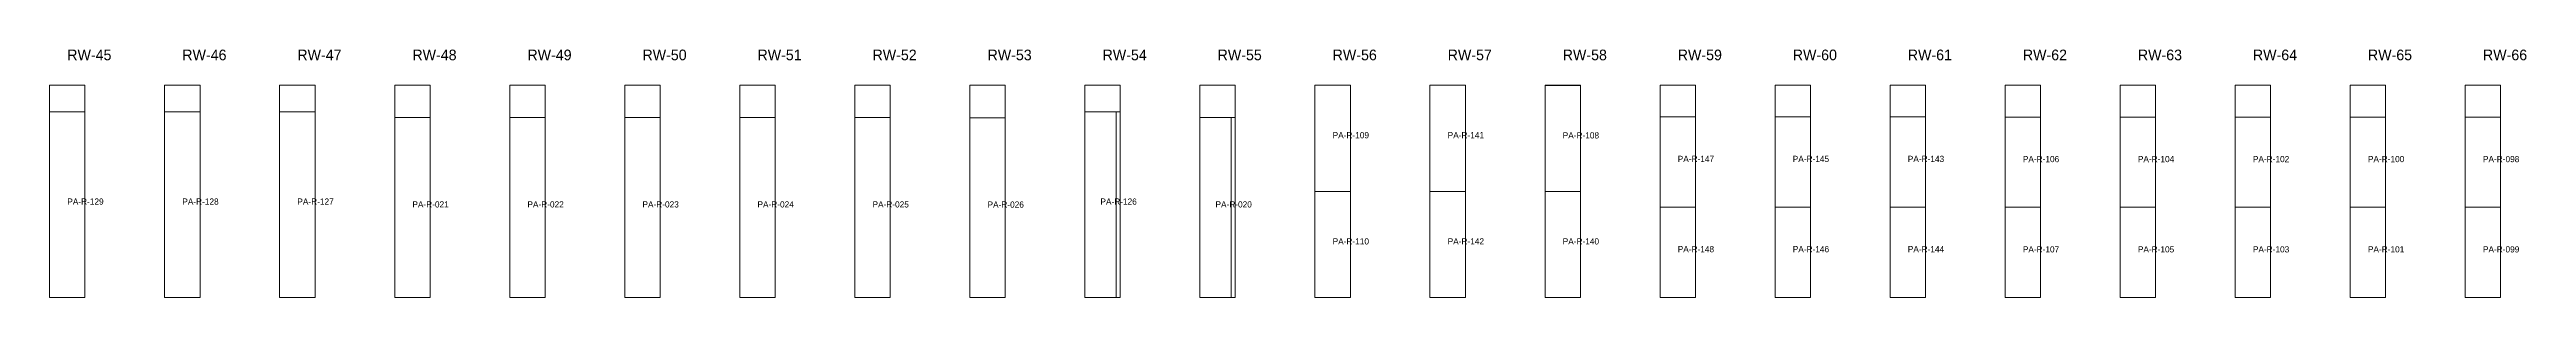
# Model space of a CAD drawing. Header units: metres. Extents: x 489.5 to 518.3, y -112.5 to -80.1.
# Drawn here: x 489.54 to 503.53, y -110.61 to -109.21 of the extents above; entities that cross this region are included whole.
import ezdxf

# ---------------------------------------------------------------- set-up
doc = ezdxf.new("R2010")
doc.units = ezdxf.units.M
for name, color, linetype, lineweight, plot in [('CORTE-DESPERDICIO', 1, 'Continuous', 0, False), ('CORTE-RECORTE', 3, 'Continuous', 0, False), ('CORTE-SOBRANTE', 2, 'Continuous', 0, False), ('CORTE-TEXTO', 5, 'Continuous', 0, False), ('CORTE-TILE', 7, 'Continuous', 0, False)]:
    doc.layers.add(name, color=color, linetype=linetype, lineweight=lineweight, plot=plot)

msp = doc.modelspace()

# ---------------------------------------------------------------- texts
at = {"layer": 'CORTE-TEXTO'}
for s, height, p in [('RW-45', 0.06, (489.639, -109.266)), ('RW-46', 0.06, (490.289, -109.266)), ('RW-47', 0.06, (490.939, -109.266)), ('RW-48', 0.06, (491.589, -109.266)), ('RW-49', 0.06, (492.239, -109.266)), ('RW-50', 0.06, (492.889, -109.266)), ('RW-51', 0.06, (493.539, -109.266)), ('RW-52', 0.06, (494.189, -109.266)), ('RW-53', 0.06, (494.839, -109.266)), ('RW-54', 0.06, (495.489, -109.266)), ('RW-55', 0.06, (496.139, -109.266)), ('RW-56', 0.06, (496.789, -109.266)), ('RW-57', 0.06, (497.439, -109.266)), ('RW-58', 0.06, (498.089, -109.266)), ('RW-59', 0.06, (498.739, -109.266)), ('RW-60', 0.06, (499.389, -109.266)), ('RW-61', 0.06, (500.039, -109.266)), ('RW-62', 0.06, (500.689, -109.266)), ('RW-63', 0.06, (501.339, -109.266)), ('RW-64', 0.06, (501.989, -109.266)), ('RW-65', 0.06, (502.639, -109.266)), ('RW-66', 0.06, (503.289, -109.266)), ('PA-R-109', 0.035, (496.789, -109.707)), ('PA-R-141', 0.035, (497.439, -109.707)), ('PA-R-108', 0.035, (498.089, -109.708)), ('PA-R-147', 0.035, (498.739, -109.841)), ('PA-R-145', 0.035, (499.389, -109.841)), ('PA-R-143', 0.035, (500.039, -109.841)), ('PA-R-106', 0.035, (500.689, -109.842)), ('PA-R-104', 0.035, (501.339, -109.842)), ('PA-R-102', 0.035, (501.989, -109.842)), ('PA-R-100', 0.035, (502.639, -109.842)), ('PA-R-098', 0.035, (503.289, -109.842)), ('PA-R-129', 0.035, (489.639, -110.082)), ('PA-R-128', 0.035, (490.289, -110.082)), ('PA-R-127', 0.035, (490.939, -110.082)), ('PA-R-021', 0.035, (491.589, -110.098)), ('PA-R-022', 0.035, (492.239, -110.098)), ('PA-R-023', 0.035, (492.889, -110.098)), ('PA-R-024', 0.035, (493.539, -110.098)), ('PA-R-025', 0.035, (494.189, -110.098)), ('PA-R-026', 0.035, (494.839, -110.099)), ('PA-R-126', 0.035, (495.477, -110.082)), ('PA-R-020', 0.035, (496.127, -110.098)), ('PA-R-110', 0.035, (496.789, -110.307)), ('PA-R-142', 0.035, (497.439, -110.307)), ('PA-R-140', 0.035, (498.089, -110.307)), ('PA-R-148', 0.035, (498.739, -110.351)), ('PA-R-146', 0.035, (499.389, -110.351)), ('PA-R-144', 0.035, (500.039, -110.351)), ('PA-R-107', 0.035, (500.689, -110.352)), ('PA-R-105', 0.035, (501.339, -110.352)), ('PA-R-103', 0.035, (501.989, -110.352)), ('PA-R-101', 0.035, (502.639, -110.352)), ('PA-R-099', 0.035, (503.289, -110.352))]:
    msp.add_text(s, height=height, dxfattribs=at).set_placement(p)

# ---------------------------------------------------------------- linework, layer by layer
at = {"layer": 'CORTE-DESPERDICIO'}
for points in [[(495.566, -110.606), (495.589, -110.606), (495.589, -109.557), (495.566, -109.557)], [(496.216, -110.606), (496.239, -110.606), (496.239, -109.589), (496.216, -109.589)]]:
    msp.add_lwpolyline(points, close=True, dxfattribs=at)
at = {"layer": 'CORTE-RECORTE'}
for points in [[(496.689, -110.007), (496.889, -110.007), (496.889, -109.407), (496.689, -109.407)], [(497.339, -110.007), (497.539, -110.007), (497.539, -109.407), (497.339, -109.407)], [(497.989, -110.007), (498.189, -110.007), (498.189, -109.409), (497.989, -109.409)], [(489.539, -110.606), (489.739, -110.606), (489.739, -109.557), (489.539, -109.557)], [(490.189, -110.606), (490.389, -110.606), (490.389, -109.557), (490.189, -109.557)], [(490.839, -110.606), (491.039, -110.606), (491.039, -109.557), (490.839, -109.557)], [(491.489, -110.606), (491.689, -110.606), (491.689, -109.589), (491.489, -109.589)], [(492.139, -110.606), (492.339, -110.606), (492.339, -109.59), (492.139, -109.59)], [(495.389, -110.606), (495.566, -110.606), (495.566, -109.557), (495.389, -109.557)], [(496.039, -110.606), (496.216, -110.606), (496.216, -109.589), (496.039, -109.589)], [(498.639, -110.096), (498.839, -110.096), (498.839, -109.585), (498.639, -109.585)], [(499.289, -110.096), (499.489, -110.096), (499.489, -109.585), (499.289, -109.585)], [(499.939, -110.096), (500.139, -110.096), (500.139, -109.585), (499.939, -109.585)], [(500.589, -110.097), (500.789, -110.097), (500.789, -109.587), (500.589, -109.587)], [(501.239, -110.097), (501.439, -110.097), (501.439, -109.587), (501.239, -109.587)], [(501.889, -110.097), (502.089, -110.097), (502.089, -109.587), (501.889, -109.587)], [(502.539, -110.097), (502.739, -110.097), (502.739, -109.587), (502.539, -109.587)], [(503.189, -110.097), (503.389, -110.097), (503.389, -109.587), (503.189, -109.587)], [(492.789, -110.606), (492.989, -110.606), (492.989, -109.59), (492.789, -109.59)], [(493.439, -110.606), (493.639, -110.606), (493.639, -109.59), (493.439, -109.59)], [(494.089, -110.606), (494.289, -110.606), (494.289, -109.59), (494.089, -109.59)], [(494.739, -110.606), (494.939, -110.606), (494.939, -109.591), (494.739, -109.591)], [(496.689, -110.606), (496.889, -110.606), (496.889, -110.007), (496.689, -110.007)], [(497.339, -110.606), (497.539, -110.606), (497.539, -110.007), (497.339, -110.007)], [(497.989, -110.606), (498.189, -110.606), (498.189, -110.007), (497.989, -110.007)], [(498.639, -110.606), (498.839, -110.606), (498.839, -110.096), (498.639, -110.096)], [(499.289, -110.606), (499.489, -110.606), (499.489, -110.096), (499.289, -110.096)], [(499.939, -110.606), (500.139, -110.606), (500.139, -110.096), (499.939, -110.096)], [(500.589, -110.606), (500.789, -110.606), (500.789, -110.097), (500.589, -110.097)], [(501.239, -110.606), (501.439, -110.606), (501.439, -110.097), (501.239, -110.097)], [(501.889, -110.606), (502.089, -110.606), (502.089, -110.097), (501.889, -110.097)], [(502.539, -110.606), (502.739, -110.606), (502.739, -110.097), (502.539, -110.097)], [(503.189, -110.606), (503.389, -110.606), (503.389, -110.097), (503.189, -110.097)]]:
    msp.add_lwpolyline(points, close=True, dxfattribs=at)
at = {"layer": 'CORTE-SOBRANTE'}
for points in [[(489.539, -109.557), (489.739, -109.557), (489.739, -109.406), (489.539, -109.406)], [(490.189, -109.557), (490.389, -109.557), (490.389, -109.406), (490.189, -109.406)], [(490.839, -109.557), (491.039, -109.557), (491.039, -109.406), (490.839, -109.406)], [(491.489, -109.589), (491.689, -109.589), (491.689, -109.406), (491.489, -109.406)], [(492.139, -109.59), (492.339, -109.59), (492.339, -109.406), (492.139, -109.406)], [(492.789, -109.59), (492.989, -109.59), (492.989, -109.406), (492.789, -109.406)], [(493.439, -109.59), (493.639, -109.59), (493.639, -109.406), (493.439, -109.406)], [(494.089, -109.59), (494.289, -109.59), (494.289, -109.406), (494.089, -109.406)], [(494.739, -109.591), (494.939, -109.591), (494.939, -109.406), (494.739, -109.406)], [(495.389, -109.557), (495.589, -109.557), (495.589, -109.406), (495.389, -109.406)], [(496.039, -109.589), (496.239, -109.589), (496.239, -109.406), (496.039, -109.406)], [(498.639, -109.585), (498.839, -109.585), (498.839, -109.406), (498.639, -109.406)], [(499.289, -109.585), (499.489, -109.585), (499.489, -109.406), (499.289, -109.406)], [(499.939, -109.585), (500.139, -109.585), (500.139, -109.406), (499.939, -109.406)], [(500.589, -109.587), (500.789, -109.587), (500.789, -109.406), (500.589, -109.406)], [(501.239, -109.587), (501.439, -109.587), (501.439, -109.406), (501.239, -109.406)], [(501.889, -109.587), (502.089, -109.587), (502.089, -109.406), (501.889, -109.406)], [(502.539, -109.587), (502.739, -109.587), (502.739, -109.406), (502.539, -109.406)], [(503.189, -109.587), (503.389, -109.587), (503.389, -109.406), (503.189, -109.406)]]:
    msp.add_lwpolyline(points, close=True, dxfattribs=at)
at = {"layer": 'CORTE-TILE'}
for points in [[(489.539, -110.606), (489.739, -110.606), (489.739, -109.406), (489.539, -109.406)], [(490.189, -110.606), (490.389, -110.606), (490.389, -109.406), (490.189, -109.406)], [(490.839, -110.606), (491.039, -110.606), (491.039, -109.406), (490.839, -109.406)], [(491.489, -110.606), (491.689, -110.606), (491.689, -109.406), (491.489, -109.406)], [(492.139, -110.606), (492.339, -110.606), (492.339, -109.406), (492.139, -109.406)], [(492.789, -110.606), (492.989, -110.606), (492.989, -109.406), (492.789, -109.406)], [(493.439, -110.606), (493.639, -110.606), (493.639, -109.406), (493.439, -109.406)], [(494.089, -110.606), (494.289, -110.606), (494.289, -109.406), (494.089, -109.406)], [(494.739, -110.606), (494.939, -110.606), (494.939, -109.406), (494.739, -109.406)], [(495.389, -110.606), (495.589, -110.606), (495.589, -109.406), (495.389, -109.406)], [(496.039, -110.606), (496.239, -110.606), (496.239, -109.406), (496.039, -109.406)], [(496.689, -110.606), (496.889, -110.606), (496.889, -109.406), (496.689, -109.406)], [(497.339, -110.606), (497.539, -110.606), (497.539, -109.406), (497.339, -109.406)], [(497.989, -110.606), (498.189, -110.606), (498.189, -109.406), (497.989, -109.406)], [(498.639, -110.606), (498.839, -110.606), (498.839, -109.406), (498.639, -109.406)], [(499.289, -110.606), (499.489, -110.606), (499.489, -109.406), (499.289, -109.406)], [(499.939, -110.606), (500.139, -110.606), (500.139, -109.406), (499.939, -109.406)], [(500.589, -110.606), (500.789, -110.606), (500.789, -109.406), (500.589, -109.406)], [(501.239, -110.606), (501.439, -110.606), (501.439, -109.406), (501.239, -109.406)], [(501.889, -110.606), (502.089, -110.606), (502.089, -109.406), (501.889, -109.406)], [(502.539, -110.606), (502.739, -110.606), (502.739, -109.406), (502.539, -109.406)], [(503.189, -110.606), (503.389, -110.606), (503.389, -109.406), (503.189, -109.406)]]:
    msp.add_lwpolyline(points, close=True, dxfattribs=at)

msp.set_redraw_order([(e.dxf.handle, doc.entitydb.next_handle()) for e in msp.query("TEXT MTEXT ATTDEF DIMENSION ARC_DIMENSION")])  # texts and dimensions are drawn at this point

doc.saveas('drawing.dxf')
